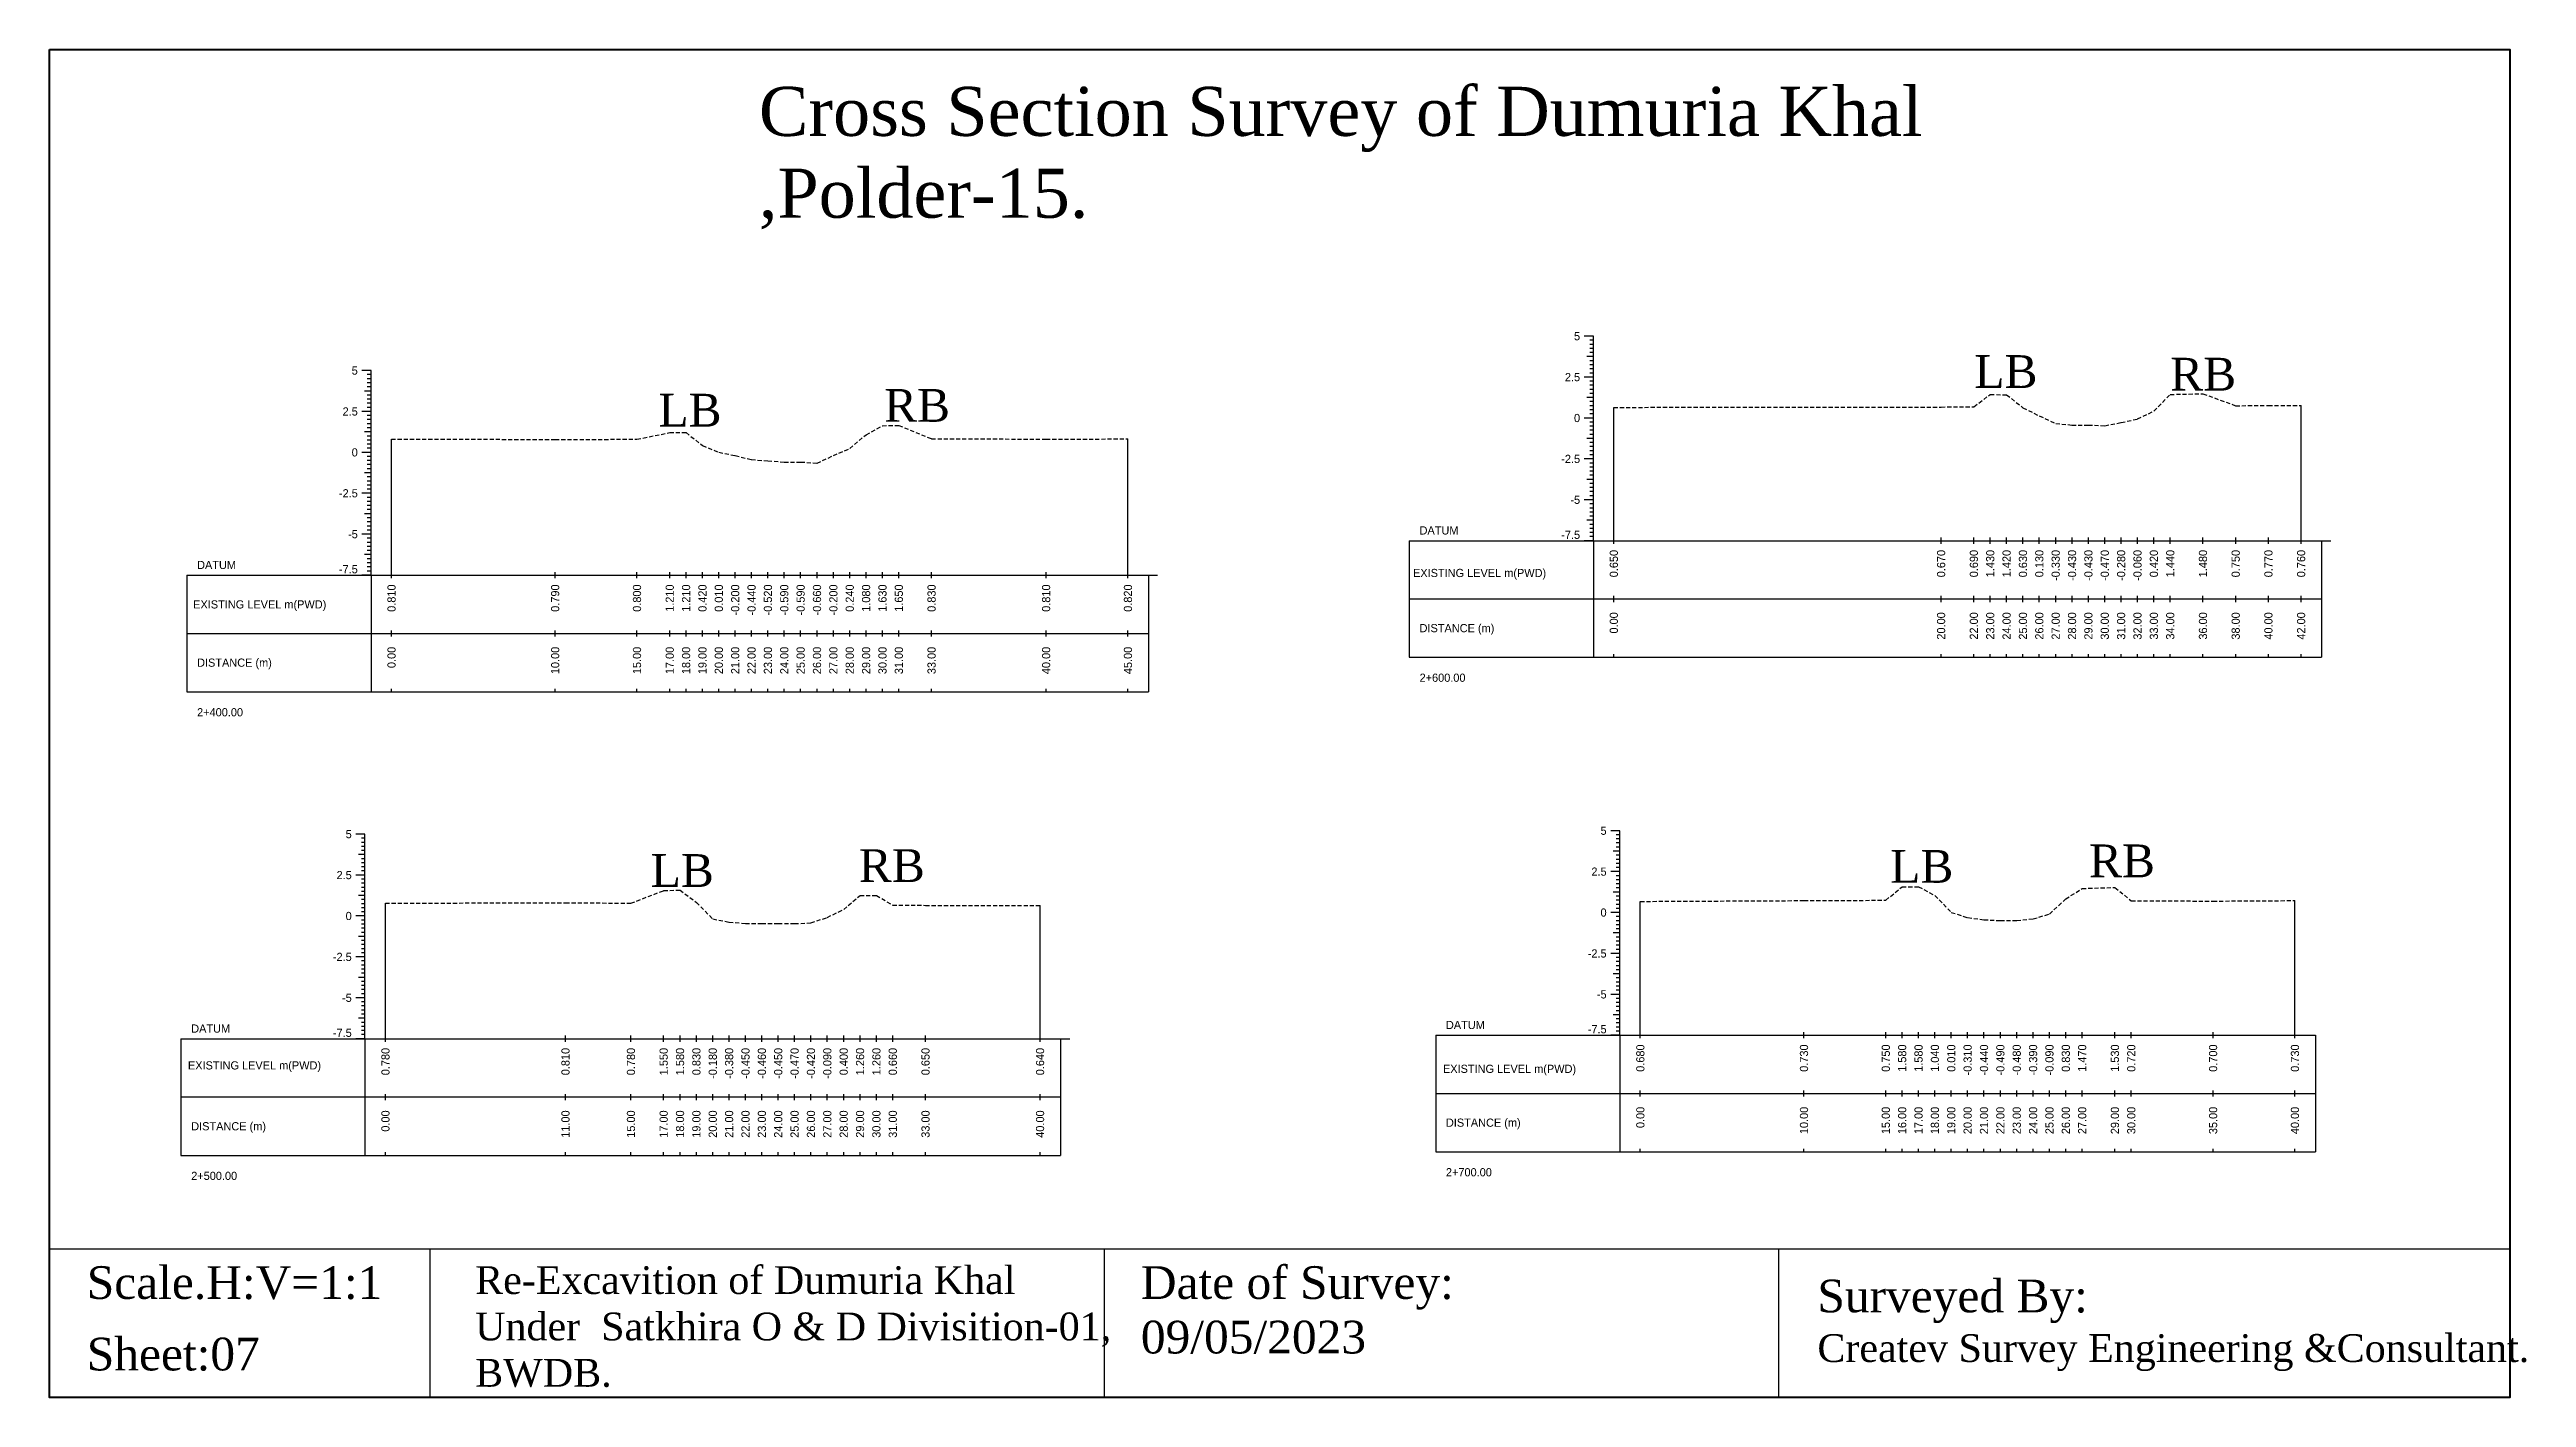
# Model space of a CAD drawing. Header units: inches. Extents: x 2917 to 4535, y -1482 to -1060.
# Drawn here: x 4383.7 to 4535, y -1346 to -1263.6 of the extents above; entities that cross this region are included whole.
import ezdxf
from ezdxf.enums import TextEntityAlignment as Align

# ---------------------------------------------------------------- set-up
doc = ezdxf.new("R2010")
doc.units = ezdxf.units.IN
doc.header["$MEASUREMENT"] = 0
doc.linetypes.add('HIDDEN', pattern=[0.375, 0.25, -0.125])
doc.layers.add('CS_Drawing', color=7, linetype='Continuous')
doc.layers.add('GL', color=3, linetype='HIDDEN')
doc.styles.add('romans', font='romans.shx')

msp = doc.modelspace()

# ---------------------------------------------------------------- texts
at = {"attachment_point": 1, "style": 'romans'}
for s, insert, char_height, width in [('{\\fTimes New Roman|b0|i0|c0|p18;Cross Section Survey of Dumuria Khal ,Polder-15.}', (4427.04, -1265.91), 3, 72.2837), ('{\\fTimes New Roman|b0|i0|c0|p18;LB}', (4501.31, -1282.31), 2, 27.1477), ('{\\fTimes New Roman|b0|i0|c0|p18;RB}', (4513.28, -1282.47), 2, 27.1477), ('{\\fTimes New Roman|b0|i0|c0|p18;LB}', (4420.9, -1284.67), 2, 27.1477), ('{\\fTimes New Roman|b0|i0|c0|p18;RB}', (4434.69, -1284.38), 2, 27.1477), ('{\\fTimes New Roman|b0|i0|c0|p18;RB}', (4508.32, -1312.21), 2, 27.1477), ('{\\fTimes New Roman|b0|i0|c0|p18;LB}', (4420.43, -1312.8), 2, 27.1477), ('{\\fTimes New Roman|b0|i0|c0|p18;RB}', (4433.15, -1312.5), 2, 27.1477), ('{\\fTimes New Roman|b0|i0|c0|p18;LB}', (4496.17, -1312.55), 2, 27.1477), ('{\\fTimes New Roman|b0|i0|c0|p18;Scale.H:V=1:1}', (4385.97, -1337.98), 2, 22.2708), ('{\\fTimes New Roman|b0|i0|c0|p18;Re-Excavition of Dumuria Khal\\PUnder  Satkhira O & D Divisition-01, BWDB.}', (4409.7, -1337.98), 1.7, 38.8405), ('{\\fTimes New Roman|b0|i0|c0|p18;Date of Survey: 09/05/2023}', (4450.38, -1337.98), 2, 22.2708), ('{\\fTimes New Roman|b0|i0|c0|p18;Surveyed By:                                     \\H0.85x;Createv Survey Engineering &Consultant.}', (4491.72, -1338.8), 2, 45.2193), ('{\\fTimes New Roman|b0|i0|c0|p18;Sheet:07}', (4385.97, -1342.35), 2, 38.8405)]:
    msp.add_mtext(s, dxfattribs=dict(at, insert=insert, char_height=char_height, width=width))
at = {"layer": 'CS_Drawing'}
for s, p in [('5', (4477.22, -1281.15)), ('5', (4402.53, -1283.25)), ('2.5', (4477.22, -1283.65)), ('2.5', (4402.53, -1285.75)), ('0', (4477.22, -1286.15)), ('0', (4402.53, -1288.25)), ('-2.5', (4477.22, -1288.65)), ('-2.5', (4402.53, -1290.75)), ('-5', (4477.22, -1291.15)), ('-5', (4402.53, -1293.25)), ('5', (4402.16, -1311.58)), ('5', (4478.84, -1311.37)), ('2.5', (4478.84, -1313.87)), ('2.5', (4402.16, -1314.08)), ('0', (4402.16, -1316.58)), ('0', (4478.84, -1316.37)), ('-2.5', (4402.16, -1319.08)), ('-2.5', (4478.84, -1318.87)), ('-5', (4478.84, -1321.37)), ('-5', (4402.16, -1321.58))]:
    msp.add_text(s, height=0.5, dxfattribs=at).set_placement(p, align=Align.MIDDLE_RIGHT)
for s, p in [('DATUM', (4467.41, -1293.02)), ('DATUM', (4392.71, -1295.13)), ('EXISTING LEVEL m(PWD)', (4467.01, -1295.62)), ('EXISTING LEVEL m(PWD)', (4392.47, -1297.54)), ('DISTANCE (m)', (4467.41, -1298.99)), ('DISTANCE (m)', (4392.71, -1301.1)), ('2+600.00', (4467.41, -1302.02)), ('2+400.00', (4392.71, -1304.13)), ('DATUM', (4392.35, -1323.46)), ('DATUM', (4469.02, -1323.24)), ('EXISTING LEVEL m(PWD)', (4392.15, -1325.71)), ('EXISTING LEVEL m(PWD)', (4468.84, -1325.92)), ('DISTANCE (m)', (4392.35, -1329.43)), ('DISTANCE (m)', (4469.02, -1329.21)), ('2+500.00', (4392.35, -1332.46)), ('2+700.00', (4469.02, -1332.24))]:
    msp.add_text(s, height=0.5, dxfattribs=at).set_placement(p, align=Align.MIDDLE_LEFT)
for p in [(4477.22, -1293.54), (4402.53, -1295.64), (4402.16, -1323.97), (4478.84, -1323.75)]:
    msp.add_text('-7.5', height=0.5, dxfattribs=at).set_placement(p, align=Align.RIGHT)
for s, p in [('0.650', (4479.28, -1294.21)), ('0.670', (4499.28, -1294.21)), ('0.690', (4501.28, -1294.21)), ('1.430', (4502.28, -1294.21)), ('1.420', (4503.28, -1294.21)), ('0.630', (4504.28, -1294.21)), ('0.130', (4505.28, -1294.21)), ('-0.330', (4506.28, -1294.21)), ('-0.430', (4507.28, -1294.21)), ('-0.430', (4508.28, -1294.21)), ('-0.470', (4509.28, -1294.21)), ('-0.280', (4510.28, -1294.21)), ('-0.060', (4511.28, -1294.21)), ('0.420', (4512.28, -1294.21)), ('1.440', (4513.28, -1294.21)), ('1.480', (4515.28, -1294.21)), ('0.750', (4517.28, -1294.21)), ('0.770', (4519.28, -1294.21)), ('0.760', (4521.28, -1294.21)), ('0.810', (4404.59, -1296.32)), ('0.790', (4414.59, -1296.32)), ('0.800', (4419.59, -1296.32)), ('1.210', (4421.59, -1296.32)), ('1.210', (4422.59, -1296.32)), ('0.420', (4423.59, -1296.32)), ('0.010', (4424.59, -1296.32)), ('-0.200', (4425.59, -1296.32)), ('-0.440', (4426.59, -1296.32)), ('-0.520', (4427.59, -1296.32)), ('-0.590', (4428.59, -1296.32)), ('-0.590', (4429.59, -1296.32)), ('-0.660', (4430.59, -1296.32)), ('-0.200', (4431.59, -1296.32)), ('0.240', (4432.59, -1296.32)), ('1.080', (4433.59, -1296.32)), ('1.630', (4434.59, -1296.32)), ('1.650', (4435.59, -1296.32)), ('0.830', (4437.59, -1296.32)), ('0.810', (4444.59, -1296.32)), ('0.820', (4449.59, -1296.32)), ('0.00', (4479.28, -1298.02)), ('20.00', (4499.28, -1298.02)), ('22.00', (4501.28, -1298.02)), ('23.00', (4502.28, -1298.02)), ('24.00', (4503.28, -1298.02)), ('25.00', (4504.28, -1298.02)), ('26.00', (4505.28, -1298.02)), ('27.00', (4506.28, -1298.02)), ('28.00', (4507.28, -1298.02)), ('29.00', (4508.28, -1298.02)), ('30.00', (4509.28, -1298.02)), ('31.00', (4510.28, -1298.02)), ('32.00', (4511.28, -1298.02)), ('33.00', (4512.28, -1298.02)), ('34.00', (4513.28, -1298.02)), ('36.00', (4515.28, -1298.02)), ('38.00', (4517.28, -1298.02)), ('40.00', (4519.28, -1298.02)), ('42.00', (4521.28, -1298.02)), ('0.00', (4404.59, -1300.13)), ('10.00', (4414.59, -1300.13)), ('15.00', (4419.59, -1300.13)), ('17.00', (4421.59, -1300.13)), ('18.00', (4422.59, -1300.13)), ('19.00', (4423.59, -1300.13)), ('20.00', (4424.59, -1300.13)), ('21.00', (4425.59, -1300.13)), ('22.00', (4426.59, -1300.13)), ('23.00', (4427.59, -1300.13)), ('24.00', (4428.59, -1300.13)), ('25.00', (4429.59, -1300.13)), ('26.00', (4430.59, -1300.13)), ('27.00', (4431.59, -1300.13)), ('28.00', (4432.59, -1300.13)), ('29.00', (4433.59, -1300.13)), ('30.00', (4434.59, -1300.13)), ('31.00', (4435.59, -1300.13)), ('33.00', (4437.59, -1300.13)), ('40.00', (4444.59, -1300.13)), ('45.00', (4449.59, -1300.13)), ('0.780', (4404.22, -1324.64)), ('0.810', (4415.22, -1324.64)), ('0.780', (4419.22, -1324.64)), ('1.550', (4421.22, -1324.64)), ('1.580', (4422.22, -1324.64)), ('0.830', (4423.22, -1324.64)), ('-0.180', (4424.22, -1324.64)), ('-0.380', (4425.22, -1324.64)), ('-0.450', (4426.22, -1324.64)), ('-0.460', (4427.22, -1324.64)), ('-0.450', (4428.22, -1324.64)), ('-0.470', (4429.22, -1324.64)), ('-0.420', (4430.22, -1324.64)), ('-0.090', (4431.22, -1324.64)), ('0.400', (4432.22, -1324.64)), ('1.260', (4433.22, -1324.64)), ('1.260', (4434.22, -1324.64)), ('0.660', (4435.22, -1324.64)), ('0.650', (4437.22, -1324.64)), ('0.640', (4444.22, -1324.64)), ('0.680', (4480.9, -1324.43)), ('0.730', (4490.9, -1324.43)), ('0.750', (4495.9, -1324.43)), ('1.580', (4496.9, -1324.43)), ('1.580', (4497.9, -1324.43)), ('1.040', (4498.9, -1324.43)), ('0.010', (4499.9, -1324.43)), ('-0.310', (4500.9, -1324.43)), ('-0.440', (4501.9, -1324.43)), ('-0.490', (4502.9, -1324.43)), ('-0.480', (4503.9, -1324.43)), ('-0.390', (4504.9, -1324.43)), ('-0.090', (4505.9, -1324.43)), ('0.830', (4506.9, -1324.43)), ('1.470', (4507.9, -1324.43)), ('1.530', (4509.9, -1324.43)), ('0.720', (4510.9, -1324.43)), ('0.700', (4515.9, -1324.43)), ('0.730', (4520.9, -1324.43)), ('0.00', (4404.22, -1328.46)), ('11.00', (4415.22, -1328.46)), ('15.00', (4419.22, -1328.46)), ('17.00', (4421.22, -1328.46)), ('18.00', (4422.22, -1328.46)), ('19.00', (4423.22, -1328.46)), ('20.00', (4424.22, -1328.46)), ('21.00', (4425.22, -1328.46)), ('22.00', (4426.22, -1328.46)), ('23.00', (4427.22, -1328.46)), ('24.00', (4428.22, -1328.46)), ('25.00', (4429.22, -1328.46)), ('26.00', (4430.22, -1328.46)), ('27.00', (4431.22, -1328.46)), ('28.00', (4432.22, -1328.46)), ('29.00', (4433.22, -1328.46)), ('30.00', (4434.22, -1328.46)), ('31.00', (4435.22, -1328.46)), ('33.00', (4437.22, -1328.46)), ('40.00', (4444.22, -1328.46)), ('0.00', (4480.9, -1328.24)), ('10.00', (4490.9, -1328.24)), ('15.00', (4495.9, -1328.24)), ('16.00', (4496.9, -1328.24)), ('17.00', (4497.9, -1328.24)), ('18.00', (4498.9, -1328.24)), ('19.00', (4499.9, -1328.24)), ('20.00', (4500.9, -1328.24)), ('21.00', (4501.9, -1328.24)), ('22.00', (4502.9, -1328.24)), ('23.00', (4503.9, -1328.24)), ('24.00', (4504.9, -1328.24)), ('25.00', (4505.9, -1328.24)), ('26.00', (4506.9, -1328.24)), ('27.00', (4507.9, -1328.24)), ('29.00', (4509.9, -1328.24)), ('30.00', (4510.9, -1328.24)), ('35.00', (4515.9, -1328.24)), ('40.00', (4520.9, -1328.24))]:
    msp.add_text(s, height=0.5, rotation=90, dxfattribs=at).set_placement(p, align=Align.MIDDLE_RIGHT)

# ---------------------------------------------------------------- linework, layer by layer
at = {"color": 4, "lineweight": 40}
msp.add_lwpolyline([(4383.69, -1263.63), (4534.03, -1263.63), (4534.03, -1346), (4383.69, -1346)], close=True, dxfattribs=at)
for points in [[(4534.03, -1263.63), (4534.03, -1346)], [(4383.69, -1336.93), (4534.03, -1336.93)], [(4383.69, -1336.93), (4383.69, -1346)], [(4406.94, -1336.93), (4406.94, -1346)], [(4448.14, -1336.93), (4448.14, -1346)], [(4489.34, -1336.93), (4489.34, -1346)]]:
    msp.add_lwpolyline(points)
at = {"layer": 'CS_Drawing'}
for p, q in [((4478.03, -1281.15), (4477.47, -1281.15)), ((4478.03, -1281.15), (4477.64, -1281.15)), ((4478.03, -1281.15), (4477.81, -1281.15)), ((4478.03, -1281.4), (4477.81, -1281.4)), ((4478.03, -1281.65), (4477.81, -1281.65)), ((4478.03, -1281.9), (4477.81, -1281.9)), ((4478.03, -1293.65), (4478.03, -1281.15)), ((4403.34, -1283.25), (4402.78, -1283.25)), ((4403.34, -1283.25), (4402.94, -1283.25)), ((4403.34, -1283.25), (4403.11, -1283.25)), ((4403.34, -1295.75), (4403.34, -1283.25)), ((4478.03, -1282.4), (4477.64, -1282.4)), ((4478.03, -1282.15), (4477.81, -1282.15)), ((4478.03, -1282.4), (4477.81, -1282.4)), ((4478.03, -1282.65), (4477.81, -1282.65)), ((4478.03, -1282.9), (4477.81, -1282.9)), ((4478.03, -1283.15), (4477.81, -1283.15)), ((4478.03, -1283.4), (4477.81, -1283.4)), ((4403.34, -1284.5), (4402.94, -1284.5)), ((4403.34, -1283.5), (4403.11, -1283.5)), ((4403.34, -1283.75), (4403.11, -1283.75)), ((4403.34, -1284), (4403.11, -1284)), ((4403.34, -1284.25), (4403.11, -1284.25)), ((4403.34, -1284.5), (4403.11, -1284.5)), ((4403.34, -1284.75), (4403.11, -1284.75)), ((4478.03, -1283.65), (4477.47, -1283.65)), ((4478.03, -1283.65), (4477.64, -1283.65)), ((4478.03, -1284.9), (4477.64, -1284.9)), ((4478.03, -1283.65), (4477.81, -1283.65)), ((4478.03, -1283.9), (4477.81, -1283.9)), ((4478.03, -1284.15), (4477.81, -1284.15)), ((4478.03, -1284.4), (4477.81, -1284.4)), ((4478.03, -1284.65), (4477.81, -1284.65)), ((4478.03, -1284.9), (4477.81, -1284.9)), ((4403.34, -1285.75), (4402.78, -1285.75)), ((4403.34, -1285.75), (4402.94, -1285.75)), ((4403.34, -1285), (4403.11, -1285)), ((4403.34, -1285.25), (4403.11, -1285.25)), ((4403.34, -1285.5), (4403.11, -1285.5)), ((4403.34, -1285.75), (4403.11, -1285.75)), ((4403.34, -1286), (4403.11, -1286)), ((4403.34, -1286.25), (4403.11, -1286.25)), ((4403.34, -1286.5), (4403.11, -1286.5)), ((4478.03, -1286.15), (4477.47, -1286.15)), ((4478.03, -1286.15), (4477.64, -1286.15)), ((4478.03, -1285.15), (4477.81, -1285.15)), ((4478.03, -1285.4), (4477.81, -1285.4)), ((4478.03, -1285.65), (4477.81, -1285.65)), ((4478.03, -1285.9), (4477.81, -1285.9)), ((4478.03, -1286.15), (4477.81, -1286.15)), ((4478.03, -1286.4), (4477.81, -1286.4)), ((4479.28, -1293.65), (4479.28, -1285.5)), ((4521.28, -1293.65), (4521.28, -1285.39)), ((4403.34, -1287), (4402.94, -1287)), ((4403.34, -1286.75), (4403.11, -1286.75)), ((4403.34, -1287), (4403.11, -1287)), ((4403.34, -1287.25), (4403.11, -1287.25)), ((4403.34, -1287.5), (4403.11, -1287.5)), ((4403.34, -1287.75), (4403.11, -1287.75)), ((4403.34, -1288), (4403.11, -1288)), ((4404.59, -1295.75), (4404.59, -1287.44)), ((4449.59, -1295.75), (4449.59, -1287.43)), ((4478.03, -1287.4), (4477.64, -1287.4)), ((4478.03, -1286.65), (4477.81, -1286.65)), ((4478.03, -1286.9), (4477.81, -1286.9)), ((4478.03, -1287.15), (4477.81, -1287.15)), ((4478.03, -1287.4), (4477.81, -1287.4)), ((4478.03, -1287.65), (4477.81, -1287.65)), ((4478.03, -1287.9), (4477.81, -1287.9)), ((4403.34, -1288.25), (4402.78, -1288.25)), ((4403.34, -1288.25), (4402.94, -1288.25)), ((4403.34, -1289.5), (4402.94, -1289.5)), ((4403.34, -1288.25), (4403.11, -1288.25)), ((4403.34, -1288.5), (4403.11, -1288.5)), ((4403.34, -1288.75), (4403.11, -1288.75)), ((4403.34, -1289), (4403.11, -1289)), ((4403.34, -1289.25), (4403.11, -1289.25)), ((4403.34, -1289.5), (4403.11, -1289.5)), ((4478.03, -1288.65), (4477.47, -1288.65)), ((4478.03, -1288.65), (4477.64, -1288.65)), ((4478.03, -1288.15), (4477.81, -1288.15)), ((4478.03, -1288.4), (4477.81, -1288.4)), ((4478.03, -1288.65), (4477.81, -1288.65)), ((4478.03, -1288.9), (4477.81, -1288.9)), ((4478.03, -1289.15), (4477.81, -1289.15)), ((4478.03, -1289.4), (4477.81, -1289.4)), ((4403.34, -1290.75), (4402.78, -1290.75)), ((4403.34, -1290.75), (4402.94, -1290.75)), ((4403.34, -1289.75), (4403.11, -1289.75)), ((4403.34, -1290), (4403.11, -1290)), ((4403.34, -1290.25), (4403.11, -1290.25)), ((4403.34, -1290.5), (4403.11, -1290.5)), ((4403.34, -1290.75), (4403.11, -1290.75)), ((4403.34, -1291), (4403.11, -1291)), ((4478.03, -1289.9), (4477.64, -1289.9)), ((4478.03, -1289.65), (4477.81, -1289.65)), ((4478.03, -1289.9), (4477.81, -1289.9)), ((4478.03, -1290.15), (4477.81, -1290.15)), ((4478.03, -1290.4), (4477.81, -1290.4)), ((4478.03, -1290.65), (4477.81, -1290.65)), ((4478.03, -1290.9), (4477.81, -1290.9)), ((4403.34, -1292), (4402.94, -1292)), ((4403.34, -1291.25), (4403.11, -1291.25)), ((4403.34, -1291.5), (4403.11, -1291.5)), ((4403.34, -1291.75), (4403.11, -1291.75)), ((4403.34, -1292), (4403.11, -1292)), ((4403.34, -1292.25), (4403.11, -1292.25)), ((4403.34, -1292.5), (4403.11, -1292.5)), ((4478.03, -1291.15), (4477.47, -1291.15)), ((4478.03, -1291.15), (4477.64, -1291.15)), ((4478.03, -1292.4), (4477.64, -1292.4)), ((4478.03, -1291.15), (4477.81, -1291.15)), ((4478.03, -1291.4), (4477.81, -1291.4)), ((4478.03, -1291.65), (4477.81, -1291.65)), ((4478.03, -1291.9), (4477.81, -1291.9)), ((4478.03, -1292.15), (4477.81, -1292.15)), ((4478.03, -1292.4), (4477.81, -1292.4)), ((4403.34, -1293.25), (4402.78, -1293.25)), ((4403.34, -1293.25), (4402.94, -1293.25)), ((4403.34, -1292.75), (4403.11, -1292.75)), ((4403.34, -1293), (4403.11, -1293)), ((4403.34, -1293.25), (4403.11, -1293.25)), ((4403.34, -1293.5), (4403.11, -1293.5)), ((4403.34, -1293.75), (4403.11, -1293.75)), ((4403.34, -1294), (4403.11, -1294)), ((4466.78, -1293.65), (4478.03, -1293.65)), ((4466.78, -1293.65), (4466.78, -1300.77)), ((4478.03, -1293.65), (4477.47, -1293.65)), ((4478.03, -1293.65), (4477.64, -1293.65)), ((4478.03, -1292.65), (4477.81, -1292.65)), ((4478.03, -1292.9), (4477.81, -1292.9)), ((4478.03, -1293.15), (4477.81, -1293.15)), ((4478.03, -1293.4), (4477.81, -1293.4)), ((4478.03, -1293.65), (4477.81, -1293.65)), ((4478.03, -1293.65), (4522.53, -1293.65)), ((4478.03, -1293.65), (4478.03, -1300.77)), ((4479.28, -1293.84), (4479.28, -1293.46)), ((4499.28, -1293.84), (4499.28, -1293.46)), ((4501.28, -1293.84), (4501.28, -1293.46)), ((4502.28, -1293.84), (4502.28, -1293.46)), ((4503.28, -1293.84), (4503.28, -1293.46)), ((4504.28, -1293.84), (4504.28, -1293.46)), ((4505.28, -1293.84), (4505.28, -1293.46)), ((4506.28, -1293.84), (4506.28, -1293.46)), ((4507.28, -1293.84), (4507.28, -1293.46)), ((4508.28, -1293.84), (4508.28, -1293.46)), ((4509.28, -1293.84), (4509.28, -1293.46)), ((4510.28, -1293.84), (4510.28, -1293.46)), ((4511.28, -1293.84), (4511.28, -1293.46)), ((4512.28, -1293.84), (4512.28, -1293.46)), ((4513.28, -1293.84), (4513.28, -1293.46)), ((4515.28, -1293.84), (4515.28, -1293.46)), ((4517.28, -1293.84), (4517.28, -1293.46)), ((4519.28, -1293.84), (4519.28, -1293.46)), ((4521.28, -1293.84), (4521.28, -1293.46)), ((4522.53, -1293.65), (4523.09, -1293.65)), ((4522.53, -1293.65), (4522.93, -1293.65)), ((4522.53, -1293.65), (4522.76, -1293.65)), ((4522.53, -1293.65), (4522.53, -1300.77)), ((4403.34, -1294.5), (4402.94, -1294.5)), ((4403.34, -1294.25), (4403.11, -1294.25)), ((4403.34, -1294.5), (4403.11, -1294.5)), ((4403.34, -1294.75), (4403.11, -1294.75)), ((4403.34, -1295), (4403.11, -1295)), ((4403.34, -1295.25), (4403.11, -1295.25)), ((4403.34, -1295.5), (4403.11, -1295.5)), ((4404.59, -1295.94), (4404.59, -1295.57)), ((4414.59, -1295.94), (4414.59, -1295.57)), ((4419.59, -1295.94), (4419.59, -1295.57)), ((4421.59, -1295.94), (4421.59, -1295.57)), ((4422.59, -1295.94), (4422.59, -1295.57)), ((4423.59, -1295.94), (4423.59, -1295.57)), ((4424.59, -1295.94), (4424.59, -1295.57)), ((4425.59, -1295.94), (4425.59, -1295.57)), ((4426.59, -1295.94), (4426.59, -1295.57)), ((4427.59, -1295.94), (4427.59, -1295.57)), ((4428.59, -1295.94), (4428.59, -1295.57)), ((4429.59, -1295.94), (4429.59, -1295.57)), ((4430.59, -1295.94), (4430.59, -1295.57)), ((4431.59, -1295.94), (4431.59, -1295.57)), ((4432.59, -1295.94), (4432.59, -1295.57)), ((4433.59, -1295.94), (4433.59, -1295.57)), ((4434.59, -1295.94), (4434.59, -1295.57)), ((4435.59, -1295.94), (4435.59, -1295.57)), ((4437.59, -1295.94), (4437.59, -1295.57)), ((4444.59, -1295.94), (4444.59, -1295.57)), ((4449.59, -1295.94), (4449.59, -1295.57)), ((4392.09, -1295.75), (4403.34, -1295.75)), ((4392.09, -1295.75), (4392.09, -1302.88)), ((4403.34, -1295.75), (4402.78, -1295.75)), ((4403.34, -1295.75), (4402.94, -1295.75)), ((4403.34, -1295.75), (4403.11, -1295.75)), ((4403.34, -1295.75), (4450.84, -1295.75)), ((4403.34, -1295.75), (4403.34, -1302.88)), ((4450.84, -1295.75), (4451.4, -1295.75)), ((4450.84, -1295.75), (4451.23, -1295.75)), ((4450.84, -1295.75), (4451.06, -1295.75)), ((4450.84, -1295.75), (4450.84, -1302.88)), ((4479.28, -1297.4), (4479.28, -1297.02)), ((4499.28, -1297.4), (4499.28, -1297.02)), ((4501.28, -1297.4), (4501.28, -1297.02)), ((4502.28, -1297.4), (4502.28, -1297.02)), ((4503.28, -1297.4), (4503.28, -1297.02)), ((4504.28, -1297.4), (4504.28, -1297.02)), ((4505.28, -1297.4), (4505.28, -1297.02)), ((4506.28, -1297.4), (4506.28, -1297.02)), ((4507.28, -1297.4), (4507.28, -1297.02)), ((4508.28, -1297.4), (4508.28, -1297.02)), ((4509.28, -1297.4), (4509.28, -1297.02)), ((4510.28, -1297.4), (4510.28, -1297.02)), ((4511.28, -1297.4), (4511.28, -1297.02)), ((4512.28, -1297.4), (4512.28, -1297.02)), ((4513.28, -1297.4), (4513.28, -1297.02)), ((4515.28, -1297.4), (4515.28, -1297.02)), ((4517.28, -1297.4), (4517.28, -1297.02)), ((4519.28, -1297.4), (4519.28, -1297.02)), ((4521.28, -1297.4), (4521.28, -1297.02)), ((4466.78, -1297.21), (4478.03, -1297.21)), ((4478.03, -1297.21), (4522.53, -1297.21)), ((4478.03, -1297.21), (4522.53, -1297.21)), ((4392.09, -1299.32), (4403.34, -1299.32)), ((4403.34, -1299.32), (4450.84, -1299.32)), ((4403.34, -1299.32), (4450.84, -1299.32)), ((4404.59, -1299.5), (4404.59, -1299.13)), ((4414.59, -1299.5), (4414.59, -1299.13)), ((4419.59, -1299.5), (4419.59, -1299.13)), ((4421.59, -1299.5), (4421.59, -1299.13)), ((4422.59, -1299.5), (4422.59, -1299.13)), ((4423.59, -1299.5), (4423.59, -1299.13)), ((4424.59, -1299.5), (4424.59, -1299.13)), ((4425.59, -1299.5), (4425.59, -1299.13)), ((4426.59, -1299.5), (4426.59, -1299.13)), ((4427.59, -1299.5), (4427.59, -1299.13)), ((4428.59, -1299.5), (4428.59, -1299.13)), ((4429.59, -1299.5), (4429.59, -1299.13)), ((4430.59, -1299.5), (4430.59, -1299.13)), ((4431.59, -1299.5), (4431.59, -1299.13)), ((4432.59, -1299.5), (4432.59, -1299.13)), ((4433.59, -1299.5), (4433.59, -1299.13)), ((4434.59, -1299.5), (4434.59, -1299.13)), ((4435.59, -1299.5), (4435.59, -1299.13)), ((4437.59, -1299.5), (4437.59, -1299.13)), ((4444.59, -1299.5), (4444.59, -1299.13)), ((4449.59, -1299.5), (4449.59, -1299.13)), ((4466.78, -1300.77), (4478.03, -1300.77)), ((4478.03, -1300.77), (4522.53, -1300.77)), ((4479.28, -1300.77), (4479.28, -1300.59)), ((4499.28, -1300.77), (4499.28, -1300.59)), ((4501.28, -1300.77), (4501.28, -1300.59)), ((4502.28, -1300.77), (4502.28, -1300.59)), ((4503.28, -1300.77), (4503.28, -1300.59)), ((4504.28, -1300.77), (4504.28, -1300.59)), ((4505.28, -1300.77), (4505.28, -1300.59)), ((4506.28, -1300.77), (4506.28, -1300.59)), ((4507.28, -1300.77), (4507.28, -1300.59)), ((4508.28, -1300.77), (4508.28, -1300.59)), ((4509.28, -1300.77), (4509.28, -1300.59)), ((4510.28, -1300.77), (4510.28, -1300.59)), ((4511.28, -1300.77), (4511.28, -1300.59)), ((4512.28, -1300.77), (4512.28, -1300.59)), ((4513.28, -1300.77), (4513.28, -1300.59)), ((4515.28, -1300.77), (4515.28, -1300.59)), ((4517.28, -1300.77), (4517.28, -1300.59)), ((4519.28, -1300.77), (4519.28, -1300.59)), ((4521.28, -1300.77), (4521.28, -1300.59)), ((4392.09, -1302.88), (4403.34, -1302.88)), ((4403.34, -1302.88), (4450.84, -1302.88)), ((4404.59, -1302.88), (4404.59, -1302.69)), ((4414.59, -1302.88), (4414.59, -1302.69)), ((4419.59, -1302.88), (4419.59, -1302.69)), ((4421.59, -1302.88), (4421.59, -1302.69)), ((4422.59, -1302.88), (4422.59, -1302.69)), ((4423.59, -1302.88), (4423.59, -1302.69)), ((4424.59, -1302.88), (4424.59, -1302.69)), ((4425.59, -1302.88), (4425.59, -1302.69)), ((4426.59, -1302.88), (4426.59, -1302.69)), ((4427.59, -1302.88), (4427.59, -1302.69)), ((4428.59, -1302.88), (4428.59, -1302.69)), ((4429.59, -1302.88), (4429.59, -1302.69)), ((4430.59, -1302.88), (4430.59, -1302.69)), ((4431.59, -1302.88), (4431.59, -1302.69)), ((4432.59, -1302.88), (4432.59, -1302.69)), ((4433.59, -1302.88), (4433.59, -1302.69)), ((4434.59, -1302.88), (4434.59, -1302.69)), ((4435.59, -1302.88), (4435.59, -1302.69)), ((4437.59, -1302.88), (4437.59, -1302.69)), ((4444.59, -1302.88), (4444.59, -1302.69)), ((4449.59, -1302.88), (4449.59, -1302.69)), ((4402.97, -1311.58), (4402.41, -1311.58)), ((4402.97, -1311.58), (4402.58, -1311.58)), ((4402.97, -1311.58), (4402.75, -1311.58)), ((4402.97, -1311.83), (4402.75, -1311.83)), ((4402.97, -1312.08), (4402.75, -1312.08)), ((4402.97, -1324.08), (4402.97, -1311.58)), ((4479.65, -1311.37), (4479.09, -1311.37)), ((4479.65, -1311.37), (4479.25, -1311.37)), ((4479.65, -1311.37), (4479.42, -1311.37)), ((4479.65, -1311.62), (4479.42, -1311.62)), ((4479.65, -1311.87), (4479.42, -1311.87)), ((4479.65, -1312.12), (4479.42, -1312.12)), ((4479.65, -1323.87), (4479.65, -1311.37)), ((4402.97, -1312.83), (4402.58, -1312.83)), ((4402.97, -1312.33), (4402.75, -1312.33)), ((4402.97, -1312.58), (4402.75, -1312.58)), ((4402.97, -1312.83), (4402.75, -1312.83)), ((4402.97, -1313.08), (4402.75, -1313.08)), ((4402.97, -1313.33), (4402.75, -1313.33)), ((4402.97, -1313.58), (4402.75, -1313.58)), ((4479.65, -1312.62), (4479.25, -1312.62)), ((4479.65, -1312.37), (4479.42, -1312.37)), ((4479.65, -1312.62), (4479.42, -1312.62)), ((4479.65, -1312.87), (4479.42, -1312.87)), ((4479.65, -1313.12), (4479.42, -1313.12)), ((4479.65, -1313.37), (4479.42, -1313.37)), ((4479.65, -1313.62), (4479.42, -1313.62)), ((4402.97, -1314.08), (4402.41, -1314.08)), ((4402.97, -1314.08), (4402.58, -1314.08)), ((4402.97, -1313.83), (4402.75, -1313.83)), ((4402.97, -1314.08), (4402.75, -1314.08)), ((4402.97, -1314.33), (4402.75, -1314.33)), ((4402.97, -1314.58), (4402.75, -1314.58)), ((4402.97, -1314.83), (4402.75, -1314.83)), ((4402.97, -1315.08), (4402.75, -1315.08)), ((4479.65, -1313.87), (4479.09, -1313.87)), ((4479.65, -1313.87), (4479.25, -1313.87)), ((4479.65, -1315.12), (4479.25, -1315.12)), ((4479.65, -1313.87), (4479.42, -1313.87)), ((4479.65, -1314.12), (4479.42, -1314.12)), ((4479.65, -1314.37), (4479.42, -1314.37)), ((4479.65, -1314.62), (4479.42, -1314.62)), ((4479.65, -1314.87), (4479.42, -1314.87)), ((4479.65, -1315.12), (4479.42, -1315.12)), ((4402.97, -1316.58), (4402.41, -1316.58)), ((4402.97, -1315.33), (4402.58, -1315.33)), ((4402.97, -1316.58), (4402.58, -1316.58)), ((4402.97, -1315.33), (4402.75, -1315.33)), ((4402.97, -1315.58), (4402.75, -1315.58)), ((4402.97, -1315.83), (4402.75, -1315.83)), ((4402.97, -1316.08), (4402.75, -1316.08)), ((4402.97, -1316.33), (4402.75, -1316.33)), ((4402.97, -1316.58), (4402.75, -1316.58)), ((4404.22, -1324.08), (4404.22, -1315.8)), ((4444.22, -1324.08), (4444.22, -1315.94)), ((4479.65, -1316.37), (4479.09, -1316.37)), ((4479.65, -1316.37), (4479.25, -1316.37)), ((4479.65, -1315.37), (4479.42, -1315.37)), ((4479.65, -1315.62), (4479.42, -1315.62)), ((4479.65, -1315.87), (4479.42, -1315.87)), ((4479.65, -1316.12), (4479.42, -1316.12)), ((4479.65, -1316.37), (4479.42, -1316.37)), ((4479.65, -1316.62), (4479.42, -1316.62)), ((4480.9, -1323.87), (4480.9, -1315.69)), ((4520.9, -1323.87), (4520.9, -1315.64)), ((4402.97, -1317.83), (4402.58, -1317.83)), ((4402.97, -1316.83), (4402.75, -1316.83)), ((4402.97, -1317.08), (4402.75, -1317.08)), ((4402.97, -1317.33), (4402.75, -1317.33)), ((4402.97, -1317.58), (4402.75, -1317.58)), ((4402.97, -1317.83), (4402.75, -1317.83)), ((4402.97, -1318.08), (4402.75, -1318.08)), ((4479.65, -1317.62), (4479.25, -1317.62)), ((4479.65, -1316.87), (4479.42, -1316.87)), ((4479.65, -1317.12), (4479.42, -1317.12)), ((4479.65, -1317.37), (4479.42, -1317.37)), ((4479.65, -1317.62), (4479.42, -1317.62)), ((4479.65, -1317.87), (4479.42, -1317.87)), ((4479.65, -1318.12), (4479.42, -1318.12)), ((4402.97, -1319.08), (4402.41, -1319.08)), ((4402.97, -1319.08), (4402.58, -1319.08)), ((4402.97, -1318.33), (4402.75, -1318.33)), ((4402.97, -1318.58), (4402.75, -1318.58)), ((4402.97, -1318.83), (4402.75, -1318.83)), ((4402.97, -1319.08), (4402.75, -1319.08)), ((4402.97, -1319.33), (4402.75, -1319.33)), ((4402.97, -1319.58), (4402.75, -1319.58)), ((4479.65, -1318.87), (4479.09, -1318.87)), ((4479.65, -1318.87), (4479.25, -1318.87)), ((4479.65, -1318.37), (4479.42, -1318.37)), ((4479.65, -1318.62), (4479.42, -1318.62)), ((4479.65, -1318.87), (4479.42, -1318.87)), ((4479.65, -1319.12), (4479.42, -1319.12)), ((4479.65, -1319.37), (4479.42, -1319.37)), ((4479.65, -1319.62), (4479.42, -1319.62)), ((4402.97, -1320.33), (4402.58, -1320.33)), ((4402.97, -1319.83), (4402.75, -1319.83)), ((4402.97, -1320.08), (4402.75, -1320.08)), ((4402.97, -1320.33), (4402.75, -1320.33)), ((4402.97, -1320.58), (4402.75, -1320.58)), ((4402.97, -1320.83), (4402.75, -1320.83)), ((4402.97, -1321.08), (4402.75, -1321.08)), ((4479.65, -1320.12), (4479.25, -1320.12)), ((4479.65, -1319.87), (4479.42, -1319.87)), ((4479.65, -1320.12), (4479.42, -1320.12)), ((4479.65, -1320.37), (4479.42, -1320.37)), ((4479.65, -1320.62), (4479.42, -1320.62)), ((4479.65, -1320.87), (4479.42, -1320.87)), ((4479.65, -1321.12), (4479.42, -1321.12)), ((4402.97, -1321.58), (4402.41, -1321.58)), ((4402.97, -1321.58), (4402.58, -1321.58)), ((4402.97, -1322.83), (4402.58, -1322.83)), ((4402.97, -1321.33), (4402.75, -1321.33)), ((4402.97, -1321.58), (4402.75, -1321.58)), ((4402.97, -1321.83), (4402.75, -1321.83)), ((4402.97, -1322.08), (4402.75, -1322.08)), ((4402.97, -1322.33), (4402.75, -1322.33)), ((4402.97, -1322.58), (4402.75, -1322.58)), ((4402.97, -1322.83), (4402.75, -1322.83)), ((4479.65, -1321.37), (4479.09, -1321.37)), ((4479.65, -1321.37), (4479.25, -1321.37)), ((4479.65, -1322.62), (4479.25, -1322.62)), ((4479.65, -1321.37), (4479.42, -1321.37)), ((4479.65, -1321.62), (4479.42, -1321.62)), ((4479.65, -1321.87), (4479.42, -1321.87)), ((4479.65, -1322.12), (4479.42, -1322.12)), ((4479.65, -1322.37), (4479.42, -1322.37)), ((4479.65, -1322.62), (4479.42, -1322.62)), ((4391.72, -1324.08), (4402.97, -1324.08)), ((4391.72, -1324.08), (4391.72, -1331.21)), ((4402.97, -1324.08), (4402.41, -1324.08)), ((4402.97, -1324.08), (4402.58, -1324.08)), ((4402.97, -1323.08), (4402.75, -1323.08)), ((4402.97, -1323.33), (4402.75, -1323.33)), ((4402.97, -1323.58), (4402.75, -1323.58)), ((4402.97, -1323.83), (4402.75, -1323.83)), ((4402.97, -1324.08), (4402.75, -1324.08)), ((4402.97, -1324.08), (4445.47, -1324.08)), ((4402.97, -1324.08), (4402.97, -1331.21)), ((4404.22, -1324.27), (4404.22, -1323.89)), ((4415.22, -1324.27), (4415.22, -1323.89)), ((4419.22, -1324.27), (4419.22, -1323.89)), ((4421.22, -1324.27), (4421.22, -1323.89)), ((4422.22, -1324.27), (4422.22, -1323.89)), ((4423.22, -1324.27), (4423.22, -1323.89)), ((4424.22, -1324.27), (4424.22, -1323.89)), ((4425.22, -1324.27), (4425.22, -1323.89)), ((4426.22, -1324.27), (4426.22, -1323.89)), ((4427.22, -1324.27), (4427.22, -1323.89)), ((4428.22, -1324.27), (4428.22, -1323.89)), ((4429.22, -1324.27), (4429.22, -1323.89)), ((4430.22, -1324.27), (4430.22, -1323.89)), ((4431.22, -1324.27), (4431.22, -1323.89)), ((4432.22, -1324.27), (4432.22, -1323.89)), ((4433.22, -1324.27), (4433.22, -1323.89)), ((4434.22, -1324.27), (4434.22, -1323.89)), ((4435.22, -1324.27), (4435.22, -1323.89)), ((4437.22, -1324.27), (4437.22, -1323.89)), ((4444.22, -1324.27), (4444.22, -1323.89)), ((4445.47, -1324.08), (4446.03, -1324.08)), ((4445.47, -1324.08), (4445.86, -1324.08)), ((4445.47, -1324.08), (4445.7, -1324.08)), ((4445.47, -1324.08), (4445.47, -1331.21)), ((4468.4, -1323.87), (4479.65, -1323.87)), ((4468.4, -1323.87), (4468.4, -1330.99)), ((4479.65, -1323.87), (4479.09, -1323.87)), ((4479.65, -1323.87), (4479.25, -1323.87)), ((4479.65, -1322.87), (4479.42, -1322.87)), ((4479.65, -1323.12), (4479.42, -1323.12)), ((4479.65, -1323.37), (4479.42, -1323.37)), ((4479.65, -1323.62), (4479.42, -1323.62)), ((4479.65, -1323.87), (4479.42, -1323.87)), ((4479.65, -1323.87), (4522.15, -1323.87)), ((4479.65, -1323.87), (4479.65, -1330.99)), ((4480.9, -1324.05), (4480.9, -1323.68)), ((4490.9, -1324.05), (4490.9, -1323.68)), ((4495.9, -1324.05), (4495.9, -1323.68)), ((4496.9, -1324.05), (4496.9, -1323.68)), ((4497.9, -1324.05), (4497.9, -1323.68)), ((4498.9, -1324.05), (4498.9, -1323.68)), ((4499.9, -1324.05), (4499.9, -1323.68)), ((4500.9, -1324.05), (4500.9, -1323.68)), ((4501.9, -1324.05), (4501.9, -1323.68)), ((4502.9, -1324.05), (4502.9, -1323.68)), ((4503.9, -1324.05), (4503.9, -1323.68)), ((4504.9, -1324.05), (4504.9, -1323.68)), ((4505.9, -1324.05), (4505.9, -1323.68)), ((4506.9, -1324.05), (4506.9, -1323.68)), ((4507.9, -1324.05), (4507.9, -1323.68)), ((4509.9, -1324.05), (4509.9, -1323.68)), ((4510.9, -1324.05), (4510.9, -1323.68)), ((4515.9, -1324.05), (4515.9, -1323.68)), ((4520.9, -1324.05), (4520.9, -1323.68)), ((4522.15, -1323.87), (4522.15, -1330.99)), ((4480.9, -1327.62), (4480.9, -1327.24)), ((4490.9, -1327.62), (4490.9, -1327.24)), ((4495.9, -1327.62), (4495.9, -1327.24)), ((4496.9, -1327.62), (4496.9, -1327.24)), ((4497.9, -1327.62), (4497.9, -1327.24)), ((4498.9, -1327.62), (4498.9, -1327.24)), ((4499.9, -1327.62), (4499.9, -1327.24)), ((4500.9, -1327.62), (4500.9, -1327.24)), ((4501.9, -1327.62), (4501.9, -1327.24)), ((4502.9, -1327.62), (4502.9, -1327.24)), ((4503.9, -1327.62), (4503.9, -1327.24)), ((4504.9, -1327.62), (4504.9, -1327.24)), ((4505.9, -1327.62), (4505.9, -1327.24)), ((4506.9, -1327.62), (4506.9, -1327.24)), ((4507.9, -1327.62), (4507.9, -1327.24)), ((4509.9, -1327.62), (4509.9, -1327.24)), ((4510.9, -1327.62), (4510.9, -1327.24)), ((4515.9, -1327.62), (4515.9, -1327.24)), ((4520.9, -1327.62), (4520.9, -1327.24)), ((4391.72, -1327.64), (4402.97, -1327.64)), ((4402.97, -1327.64), (4445.47, -1327.64)), ((4402.97, -1327.64), (4445.47, -1327.64)), ((4404.22, -1327.83), (4404.22, -1327.46)), ((4415.22, -1327.83), (4415.22, -1327.46)), ((4419.22, -1327.83), (4419.22, -1327.46)), ((4421.22, -1327.83), (4421.22, -1327.46)), ((4422.22, -1327.83), (4422.22, -1327.46)), ((4423.22, -1327.83), (4423.22, -1327.46)), ((4424.22, -1327.83), (4424.22, -1327.46)), ((4425.22, -1327.83), (4425.22, -1327.46)), ((4426.22, -1327.83), (4426.22, -1327.46)), ((4427.22, -1327.83), (4427.22, -1327.46)), ((4428.22, -1327.83), (4428.22, -1327.46)), ((4429.22, -1327.83), (4429.22, -1327.46)), ((4430.22, -1327.83), (4430.22, -1327.46)), ((4431.22, -1327.83), (4431.22, -1327.46)), ((4432.22, -1327.83), (4432.22, -1327.46)), ((4433.22, -1327.83), (4433.22, -1327.46)), ((4434.22, -1327.83), (4434.22, -1327.46)), ((4435.22, -1327.83), (4435.22, -1327.46)), ((4437.22, -1327.83), (4437.22, -1327.46)), ((4444.22, -1327.83), (4444.22, -1327.46)), ((4468.4, -1327.43), (4479.65, -1327.43)), ((4479.65, -1327.43), (4522.15, -1327.43)), ((4479.65, -1327.43), (4522.15, -1327.43)), ((4391.72, -1331.21), (4402.97, -1331.21)), ((4402.97, -1331.21), (4445.47, -1331.21)), ((4404.22, -1331.21), (4404.22, -1331.02)), ((4415.22, -1331.21), (4415.22, -1331.02)), ((4419.22, -1331.21), (4419.22, -1331.02)), ((4421.22, -1331.21), (4421.22, -1331.02)), ((4422.22, -1331.21), (4422.22, -1331.02)), ((4423.22, -1331.21), (4423.22, -1331.02)), ((4424.22, -1331.21), (4424.22, -1331.02)), ((4425.22, -1331.21), (4425.22, -1331.02)), ((4426.22, -1331.21), (4426.22, -1331.02)), ((4427.22, -1331.21), (4427.22, -1331.02)), ((4428.22, -1331.21), (4428.22, -1331.02)), ((4429.22, -1331.21), (4429.22, -1331.02)), ((4430.22, -1331.21), (4430.22, -1331.02)), ((4431.22, -1331.21), (4431.22, -1331.02)), ((4432.22, -1331.21), (4432.22, -1331.02)), ((4433.22, -1331.21), (4433.22, -1331.02)), ((4434.22, -1331.21), (4434.22, -1331.02)), ((4435.22, -1331.21), (4435.22, -1331.02)), ((4437.22, -1331.21), (4437.22, -1331.02)), ((4444.22, -1331.21), (4444.22, -1331.02)), ((4468.4, -1330.99), (4479.65, -1330.99)), ((4479.65, -1330.99), (4522.15, -1330.99)), ((4480.9, -1330.99), (4480.9, -1330.8)), ((4490.9, -1330.99), (4490.9, -1330.8)), ((4495.9, -1330.99), (4495.9, -1330.8)), ((4496.9, -1330.99), (4496.9, -1330.8)), ((4497.9, -1330.99), (4497.9, -1330.8)), ((4498.9, -1330.99), (4498.9, -1330.8)), ((4499.9, -1330.99), (4499.9, -1330.8)), ((4500.9, -1330.99), (4500.9, -1330.8)), ((4501.9, -1330.99), (4501.9, -1330.8)), ((4502.9, -1330.99), (4502.9, -1330.8)), ((4503.9, -1330.99), (4503.9, -1330.8)), ((4504.9, -1330.99), (4504.9, -1330.8)), ((4505.9, -1330.99), (4505.9, -1330.8)), ((4506.9, -1330.99), (4506.9, -1330.8)), ((4507.9, -1330.99), (4507.9, -1330.8)), ((4509.9, -1330.99), (4509.9, -1330.8)), ((4510.9, -1330.99), (4510.9, -1330.8)), ((4515.9, -1330.99), (4515.9, -1330.8)), ((4520.9, -1330.99), (4520.9, -1330.8))]:
    msp.add_line(p, q, dxfattribs=at)
at = {"layer": 'GL'}
for points in [[(4479.28, -1285.5), (4499.28, -1285.48), (4501.28, -1285.46), (4502.28, -1284.72), (4503.28, -1284.73), (4504.28, -1285.52), (4505.28, -1286.02), (4506.28, -1286.48), (4507.28, -1286.58), (4508.28, -1286.58), (4509.28, -1286.62), (4510.28, -1286.43), (4511.28, -1286.21), (4512.28, -1285.73), (4513.28, -1284.71), (4515.28, -1284.67), (4517.28, -1285.4), (4519.28, -1285.38), (4521.28, -1285.39)], [(4404.59, -1287.44), (4414.59, -1287.46), (4419.59, -1287.45), (4421.59, -1287.04), (4422.59, -1287.04), (4423.59, -1287.83), (4424.59, -1288.24), (4425.59, -1288.45), (4426.59, -1288.69), (4427.59, -1288.77), (4428.59, -1288.84), (4429.59, -1288.84), (4430.59, -1288.91), (4431.59, -1288.45), (4432.59, -1288.01), (4433.59, -1287.17), (4434.59, -1286.62), (4435.59, -1286.6), (4437.59, -1287.42), (4444.59, -1287.44), (4449.59, -1287.43)], [(4404.22, -1315.8), (4415.22, -1315.77), (4419.22, -1315.8), (4421.22, -1315.03), (4422.22, -1315), (4423.22, -1315.75), (4424.22, -1316.76), (4425.22, -1316.96), (4426.22, -1317.03), (4427.22, -1317.04), (4428.22, -1317.03), (4429.22, -1317.05), (4430.22, -1317), (4431.22, -1316.67), (4432.22, -1316.18), (4433.22, -1315.32), (4434.22, -1315.32), (4435.22, -1315.92), (4437.22, -1315.93), (4444.22, -1315.94)], [(4480.9, -1315.69), (4490.9, -1315.64), (4495.9, -1315.62), (4496.9, -1314.79), (4497.9, -1314.79), (4498.9, -1315.33), (4499.9, -1316.36), (4500.9, -1316.68), (4501.9, -1316.81), (4502.9, -1316.86), (4503.9, -1316.85), (4504.9, -1316.76), (4505.9, -1316.46), (4506.9, -1315.54), (4507.9, -1314.9), (4509.9, -1314.84), (4510.9, -1315.65), (4515.9, -1315.67), (4520.9, -1315.64)]]:
    msp.add_lwpolyline(points, dxfattribs=at)

msp.set_redraw_order([(e.dxf.handle, doc.entitydb.next_handle()) for e in msp.query("TEXT MTEXT ATTDEF DIMENSION ARC_DIMENSION")])  # texts and dimensions are drawn at this point

doc.saveas('drawing.dxf')
